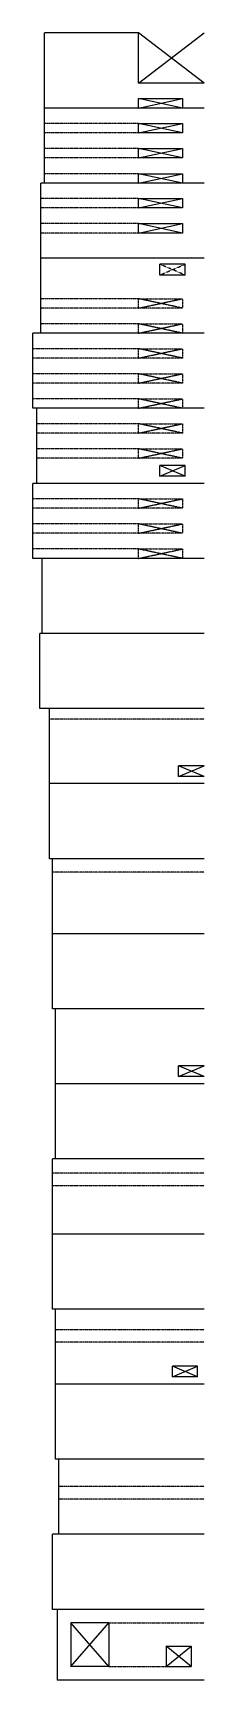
# Model space of a CAD drawing. Header units: inches. Extents: x -10781 to 50822, y -3854 to 38989.
# Drawn here: x -4208 to -3552, y 11476 to 17779 of the extents above; entities that cross this region are included whole.
import ezdxf

# ---------------------------------------------------------------- set-up
doc = ezdxf.new("R2010")
doc.units = ezdxf.units.IN
doc.header["$LTSCALE"] = 0.025
doc.header["$MEASUREMENT"] = 0
doc.linetypes.add('HIDDEN', pattern=[6, 3, -3])
for name, color, linetype in [('0-35', 3, 'CONTINUOUS'), ('0-50', 10, 'CONTINUOUS'), ('hidden', 7, 'HIDDEN')]:
    doc.layers.add(name, color=color, linetype=linetype)

msp = doc.modelspace()

# ---------------------------------------------------------------- linework, layer by layer
at = {"layer": '0-35'}
for p, q in [((-3803.36541, 17778.66335), (-4163.36541, 17778.66335)), ((-4163.36541, 17491.41335), (-4163.36541, 17778.66335)), ((-3803.36541, 17586.66335), (-3803.36541, 17778.66335)), ((-3552.36541, 17586.66335), (-3803.36541, 17586.66335)), ((-3552.36541, 17491.41335), (-4163.36541, 17491.41335)), ((-4163.36541, 17204.16335), (-4163.36541, 17491.41335)), ((-3552.36541, 17491.41335), (-4163.36541, 17491.41335)), ((-3552.36541, 17204.16335), (-4178.36541, 17204.16335)), ((-4178.36541, 16916.91335), (-4178.36541, 17204.16335)), ((-3552.36541, 17204.16335), (-4163.36541, 17204.16335)), ((-3552.36541, 16916.91335), (-4178.36541, 16916.91335)), ((-4178.36541, 16629.66335), (-4178.36541, 16916.91335)), ((-3552.36541, 16916.91335), (-4178.36541, 16916.91335)), ((-3625.36541, 16893.28835), (-3721.86541, 16893.28835)), ((-3721.86541, 16852.28835), (-3721.86541, 16893.28835)), ((-3625.36541, 16852.28835), (-3625.36541, 16893.28835)), ((-3625.36541, 16852.28835), (-3721.86541, 16852.28835)), ((-3552.36541, 16629.66335), (-4208.36541, 16629.66335)), ((-4208.36541, 16342.41335), (-4208.36541, 16629.66335)), ((-3552.36541, 16629.66335), (-4178.36541, 16629.66335)), ((-3552.36541, 16342.41335), (-4208.36541, 16342.41335)), ((-3552.36541, 16342.41335), (-4193.36541, 16342.41335)), ((-4193.36541, 16055.16335), (-4193.36541, 16342.41335)), ((-3625.36541, 16123.78835), (-3721.86541, 16123.78835)), ((-3721.86541, 16082.78835), (-3721.86541, 16123.78835)), ((-3625.36541, 16082.78835), (-3721.86541, 16082.78835)), ((-3625.36541, 16082.78835), (-3625.36541, 16123.78835)), ((-3552.36541, 16055.16335), (-4208.36541, 16055.16335)), ((-4208.36541, 15767.91335), (-4208.36541, 16055.16335)), ((-3552.36541, 16055.16335), (-4193.36541, 16055.16335)), ((-3552.36541, 15767.91335), (-4208.36541, 15767.91335)), ((-3552.36541, 15767.91335), (-4172.36541, 15767.91335)), ((-4172.36541, 15480.66335), (-4172.36541, 15767.91335)), ((-3552.36541, 15480.66335), (-4181.36541, 15480.66335)), ((-4181.36541, 15193.41335), (-4181.36541, 15480.66335)), ((-3552.36541, 15480.66335), (-4172.36541, 15480.66335)), ((-3552.36541, 15193.41335), (-4181.36541, 15193.41335)), ((-3552.36541, 15193.41335), (-4145.36541, 15193.41335)), ((-4145.36541, 14906.16335), (-4145.36541, 15193.41335)), ((-3552.36541, 14974.78835), (-3649.86541, 14974.78835)), ((-3649.86541, 14933.78835), (-3649.86541, 14974.78835)), ((-3552.36541, 14906.16335), (-4145.36541, 14906.16335)), ((-4145.36541, 14618.91335), (-4145.36541, 14906.16335)), ((-3552.36541, 14906.16335), (-4145.36541, 14906.16335)), ((-3552.36541, 14933.78835), (-3649.86541, 14933.78835)), ((-3552.36541, 14618.91335), (-4145.36541, 14618.91335)), ((-3552.36541, 14618.91335), (-4133.36541, 14618.91335)), ((-4133.36541, 14331.66335), (-4133.36541, 14618.91335)), ((-3552.36541, 14331.66335), (-4133.36541, 14331.66335)), ((-4133.36541, 14044.41335), (-4133.36541, 14331.66335)), ((-3552.36541, 14331.66335), (-4133.36541, 14331.66335)), ((-3552.36541, 14044.41335), (-4133.36541, 14044.41335)), ((-3552.36541, 14044.41335), (-4121.36541, 14044.41335)), ((-4121.36541, 13757.16335), (-4121.36541, 14044.41335)), ((-3552.36541, 13825.78835), (-3649.86541, 13825.78835)), ((-3649.86541, 13784.78835), (-3649.86541, 13825.78835)), ((-3552.36541, 13757.16335), (-4121.36541, 13757.16335)), ((-4121.36541, 13469.91335), (-4121.36541, 13757.16335)), ((-3552.36541, 13757.16335), (-4121.36541, 13757.16335)), ((-3552.36541, 13784.78835), (-3649.86541, 13784.78835)), ((-3552.36541, 13469.91335), (-4133.36541, 13469.91335)), ((-4133.36541, 13182.66335), (-4133.36541, 13469.91335)), ((-3552.36541, 13469.91335), (-4121.36541, 13469.91335)), ((-3552.36541, 13182.66335), (-4133.36541, 13182.66335)), ((-4133.36541, 12895.41335), (-4133.36541, 13182.66335)), ((-3552.36541, 13182.66335), (-4133.36541, 13182.66335)), ((-3552.36541, 12895.41335), (-4133.36541, 12895.41335)), ((-3552.36541, 12895.41335), (-4121.36541, 12895.41335)), ((-4121.36541, 12608.16335), (-4121.36541, 12895.41335)), ((-3577.36541, 12676.78835), (-3673.86541, 12676.78835)), ((-3673.86541, 12635.78835), (-3673.86541, 12676.78835)), ((-3577.36541, 12635.78835), (-3577.36541, 12676.78835)), ((-3552.36541, 12608.16335), (-4121.36541, 12608.16335)), ((-4121.36541, 12320.91335), (-4121.36541, 12608.16335)), ((-3552.36541, 12608.16335), (-4121.36541, 12608.16335)), ((-3577.36541, 12635.78835), (-3673.86541, 12635.78835)), ((-3552.36541, 12320.91335), (-4121.36541, 12320.91335)), ((-3552.36541, 12320.91335), (-4109.36541, 12320.91335)), ((-4109.36541, 12033.66335), (-4109.36541, 12320.91335)), ((-3552.36541, 12033.66335), (-4133.36541, 12033.66335)), ((-4133.36541, 11746.41335), (-4133.36541, 12033.66335)), ((-3552.36541, 12033.66335), (-4109.36541, 12033.66335)), ((-3552.36541, 11746.41335), (-4133.36541, 11746.41335)), ((-3552.36541, 11746.41335), (-4115.36541, 11746.41335)), ((-4115.36541, 11746.41335), (-4115.36541, 11475.78835)), ((-3916.86541, 11695.28835), (-4063.36541, 11695.28835)), ((-4063.36541, 11695.28835), (-4063.36541, 11527.28835)), ((-3916.86541, 11695.28835), (-3916.86541, 11527.28835)), ((-3697.86541, 11605.28835), (-3697.86541, 11527.28835)), ((-3697.86541, 11605.28835), (-3601.36541, 11605.28835)), ((-3601.36541, 11605.28835), (-3601.36541, 11527.28835)), ((-3552.36541, 11475.78835), (-4115.36541, 11475.78835)), ((-3916.86541, 11527.28835), (-4063.36541, 11527.28835)), ((-3697.86541, 11527.28835), (-3601.36541, 11527.28835))]:
    msp.add_line(p, q, dxfattribs=at)
for points in [[(-3803.36541, 17491.41335), (-3803.36541, 17527.41335), (-3635.36541, 17527.41335), (-3635.36541, 17491.41335)], [(-3803.36541, 17396.16335), (-3803.36541, 17432.16335), (-3635.36541, 17432.16335), (-3635.36541, 17396.16335)], [(-3803.36541, 17300.16335), (-3803.36541, 17336.16335), (-3635.36541, 17336.16335), (-3635.36541, 17300.16335)], [(-3803.36541, 17204.16335), (-3803.36541, 17240.16335), (-3635.36541, 17240.16335), (-3635.36541, 17204.16335)], [(-3803.36541, 17108.91335), (-3803.36541, 17144.91335), (-3635.36541, 17144.91335), (-3635.36541, 17108.91335)], [(-3803.36541, 17012.91335), (-3803.36541, 17048.91335), (-3635.36541, 17048.91335), (-3635.36541, 17012.91335)]]:
    msp.add_lwpolyline(points, close=True, dxfattribs=at)
at = {"layer": '0-50'}
for p, q in [((-3803.36541, 17586.66335), (-3552.36541, 17778.66335)), ((-3552.36541, 17586.66335), (-3803.36541, 17778.66335)), ((-3635.36541, 17491.41335), (-3803.36541, 17527.41335)), ((-3803.36541, 17491.41335), (-3635.36541, 17527.41335)), ((-3803.36541, 17396.16335), (-3635.36541, 17432.16335)), ((-3635.36541, 17396.16335), (-3803.36541, 17432.16335)), ((-3803.36541, 17300.16335), (-3635.36541, 17336.16335)), ((-3635.36541, 17300.16335), (-3803.36541, 17336.16335)), ((-3635.36541, 17204.16335), (-3803.36541, 17240.16335)), ((-3803.36541, 17204.16335), (-3635.36541, 17240.16335)), ((-3803.36541, 17108.91335), (-3635.36541, 17144.91335)), ((-3635.36541, 17108.91335), (-3803.36541, 17144.91335)), ((-3635.36541, 17012.91335), (-3803.36541, 17048.91335)), ((-3803.36541, 17012.91335), (-3635.36541, 17048.91335)), ((-3721.86541, 16082.78835), (-3625.36541, 16123.78835)), ((-3625.36541, 16082.78835), (-3721.86541, 16123.78835)), ((-3649.86541, 14933.78835), (-3552.36541, 14974.78835)), ((-3552.36541, 14933.78835), (-3649.86541, 14974.78835)), ((-3649.86541, 13784.78835), (-3552.36541, 13825.78835)), ((-3552.36541, 13784.78835), (-3649.86541, 13825.78835)), ((-3673.86541, 12635.78835), (-3577.36541, 12676.78835)), ((-3577.36541, 12635.78835), (-3673.86541, 12676.78835)), ((-4063.36541, 11527.28835), (-3916.86541, 11695.28835)), ((-3916.86541, 11527.28835), (-4063.36541, 11695.28835)), ((-3697.86541, 11527.28835), (-3601.36541, 11605.28835)), ((-3601.36541, 11527.28835), (-3697.86541, 11605.28835))]:
    msp.add_line(p, q, dxfattribs=at)
at = {"layer": 'hidden'}
for p, q in [((-3803.36541, 17432.16335), (-4163.36541, 17432.16335)), ((-3803.36541, 17396.16335), (-4163.36541, 17396.16335)), ((-3803.36541, 17336.16335), (-4163.36541, 17336.16335)), ((-3803.36541, 17300.16335), (-4163.36541, 17300.16335)), ((-3803.36541, 17240.16335), (-4163.36541, 17240.16335)), ((-3803.36541, 17144.91335), (-4178.36541, 17144.91335)), ((-3803.36541, 17108.91335), (-4178.36541, 17108.91335)), ((-3803.36541, 17048.91335), (-4178.36541, 17048.91335)), ((-3803.36541, 17012.91335), (-4178.36541, 17012.91335)), ((-3721.86541, 16852.28835), (-3625.36541, 16893.28835)), ((-3625.36541, 16852.28835), (-3721.86541, 16893.28835)), ((-3803.36541, 16761.66335), (-4178.36541, 16761.66335)), ((-3803.36541, 16725.66335), (-4178.36541, 16725.66335)), ((-3803.36541, 16725.66335), (-3635.36541, 16761.66335)), ((-3635.36541, 16725.66335), (-3803.36541, 16761.66335)), ((-3803.36541, 16665.66335), (-4178.36541, 16665.66335)), ((-3635.36541, 16629.66335), (-3803.36541, 16665.66335)), ((-3803.36541, 16629.66335), (-3635.36541, 16665.66335)), ((-3803.36541, 16570.41335), (-4208.36541, 16570.41335)), ((-3803.36541, 16534.41335), (-4208.36541, 16534.41335)), ((-3803.36541, 16534.41335), (-3635.36541, 16570.41335)), ((-3635.36541, 16534.41335), (-3803.36541, 16570.41335)), ((-3803.36541, 16474.41335), (-4208.36541, 16474.41335)), ((-3803.36541, 16438.41335), (-3635.36541, 16474.41335)), ((-3635.36541, 16438.41335), (-3803.36541, 16474.41335)), ((-3803.36541, 16438.41335), (-4208.36541, 16438.41335)), ((-3803.36541, 16378.41335), (-4208.36541, 16378.41335)), ((-3635.36541, 16342.41335), (-3803.36541, 16378.41335)), ((-3803.36541, 16342.41335), (-3635.36541, 16378.41335)), ((-3803.36541, 16283.28835), (-4193.36541, 16283.28835)), ((-3803.36541, 16247.28835), (-3635.36541, 16283.28835)), ((-3635.36541, 16247.28835), (-3803.36541, 16283.28835)), ((-3803.36541, 16247.28835), (-4193.36541, 16247.28835)), ((-3803.36541, 16187.28835), (-4193.36541, 16187.28835)), ((-3803.36541, 16151.28835), (-4193.36541, 16151.28835)), ((-3803.36541, 16151.28835), (-3635.36541, 16187.28835)), ((-3635.36541, 16151.28835), (-3803.36541, 16187.28835)), ((-3803.36541, 15995.91335), (-4208.36541, 15995.91335)), ((-3803.36541, 15959.91335), (-4208.36541, 15959.91335)), ((-3803.36541, 15959.91335), (-3635.36541, 15995.91335)), ((-3635.36541, 15959.91335), (-3803.36541, 15995.91335)), ((-3803.36541, 15899.91335), (-4208.36541, 15899.91335)), ((-3803.36541, 15863.91335), (-3635.36541, 15899.91335)), ((-3635.36541, 15863.91335), (-3803.36541, 15899.91335)), ((-3803.36541, 15863.91335), (-4208.36541, 15863.91335)), ((-3803.36541, 15803.91335), (-4208.36541, 15803.91335)), ((-3635.36541, 15767.91335), (-3803.36541, 15803.91335)), ((-3803.36541, 15767.91335), (-3635.36541, 15803.91335)), ((-3552.36541, 15152.78835), (-4145.36541, 15152.78835)), ((-3552.36541, 14567.41335), (-4133.36541, 14567.41335)), ((-3552.36541, 13414.85085), (-4133.36541, 13414.85085)), ((-3552.36541, 13367.28835), (-4133.36541, 13367.28835)), ((-3552.36541, 12815.78835), (-4121.36541, 12815.78835)), ((-3552.36541, 12768.22585), (-4121.36541, 12768.22585)), ((-3552.36541, 12216.10085), (-4109.36541, 12216.10085)), ((-3552.36541, 12168.53835), (-4109.36541, 12168.53835)), ((-3916.86541, 11695.28835), (-3552.36541, 11695.28835)), ((-3916.86541, 11527.28835), (-3697.86541, 11527.28835))]:
    msp.add_line(p, q, dxfattribs=at)
for points in [[(-3803.36541, 16725.66335), (-3803.36541, 16761.66335), (-3635.36541, 16761.66335), (-3635.36541, 16725.66335)], [(-3803.36541, 16629.66335), (-3803.36541, 16665.66335), (-3635.36541, 16665.66335), (-3635.36541, 16629.66335)], [(-3803.36541, 16534.41335), (-3803.36541, 16570.41335), (-3635.36541, 16570.41335), (-3635.36541, 16534.41335)], [(-3803.36541, 16438.41335), (-3803.36541, 16474.41335), (-3635.36541, 16474.41335), (-3635.36541, 16438.41335)], [(-3803.36541, 16342.41335), (-3803.36541, 16378.41335), (-3635.36541, 16378.41335), (-3635.36541, 16342.41335)], [(-3803.36541, 16247.28835), (-3803.36541, 16283.28835), (-3635.36541, 16283.28835), (-3635.36541, 16247.28835)], [(-3803.36541, 16151.28835), (-3803.36541, 16187.28835), (-3635.36541, 16187.28835), (-3635.36541, 16151.28835)], [(-3803.36541, 15959.91335), (-3803.36541, 15995.91335), (-3635.36541, 15995.91335), (-3635.36541, 15959.91335)], [(-3803.36541, 15863.91335), (-3803.36541, 15899.91335), (-3635.36541, 15899.91335), (-3635.36541, 15863.91335)], [(-3803.36541, 15767.91335), (-3803.36541, 15803.91335), (-3635.36541, 15803.91335), (-3635.36541, 15767.91335)]]:
    msp.add_lwpolyline(points, close=True, dxfattribs=at)

doc.saveas('drawing.dxf')
